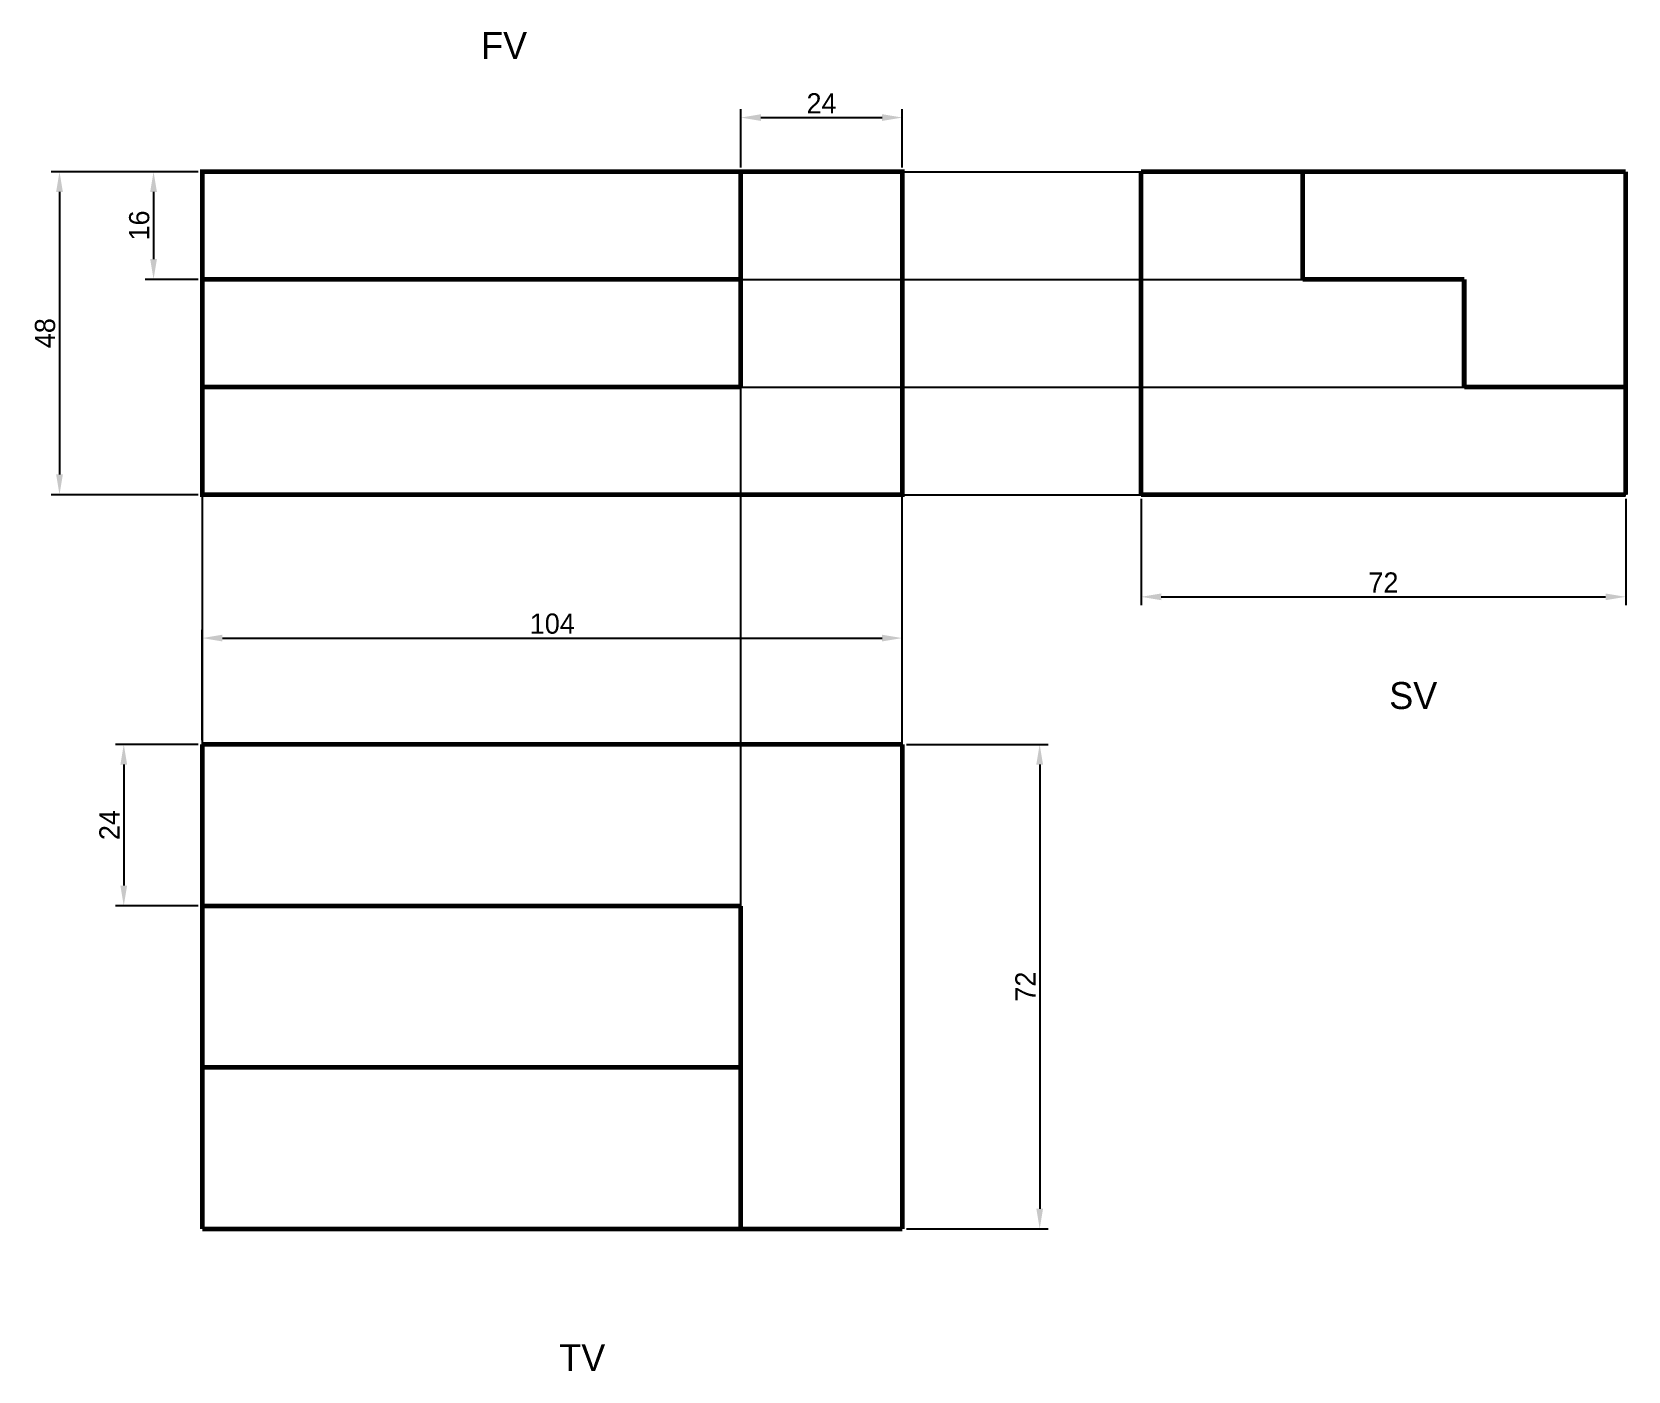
# Model space of a CAD drawing. Header units: millimetres. Extents: x 175 to 1102, y 21 to 1216.
# Drawn here: x 174.6 to 411.8, y 21.1 to 220.1 of the extents above; entities that cross this region are included whole.
import ezdxf

# ---------------------------------------------------------------- set-up
doc = ezdxf.new("R2010")
doc.units = ezdxf.units.MM
doc.header["$LTSCALE"] = 0.2
doc.dimstyles.new('ISO-25', dxfattribs={"dimtxt": 3, "dimasz": 3, "dimexe": 1.25, "dimexo": 0.625, "dimtad": 1, "dimtxsty": 'Standard', "dimcen": 2.5, "dimclrd": 256, "dimadec": 0, "dimazin": 0, "dimtfac": 1, "dimtmove": 0, "dimatfit": 3, "dimfxl": 1, "dimarcsym": 0})

msp = doc.modelspace()

# ---------------------------------------------------------------- texts
at = {"color": 7, "true_color": 0xffffff, "char_height": 4, "attachment_point": 1}
for s, insert in [('FV', (241.36, 220.129)), ('SV', (376.284, 123.513)), ('TV', (252.981, 25.124))]:
    msp.add_mtext_dynamic_manual_height_columns(s, width=139.24449, gutter_width=12.5, heights=[0], dxfattribs=dict(at, insert=insert))

# ---------------------------------------------------------------- blocks, each defined once
blk = doc.blocks.new('*D2')
at = {"color": 0, "lineweight": -2, "transparency": 16777216}
for p, q in [((199.31, 199.36), (177.47, 199.36)), ((199.31, 151.36), (177.47, 151.36))]:
    blk.add_line(p, q, dxfattribs=at)
at = {"lineweight": -2, "transparency": 16777216}
blk.add_line((178.72, 196.36), (178.72, 154.36), dxfattribs=at)
at = {"transparency": 16777216}
for points in [[(178.22, 196.36), (179.22, 196.36), (178.72, 199.36)], [(178.22, 154.36), (179.22, 154.36), (178.72, 151.36)]]:
    blk.add_solid(points, dxfattribs=at)
at = {"layer": 'Defpoints', "color": 0, "transparency": 16777216}
for p in [(199.94, 199.36), (178.72, 151.36), (199.94, 151.36)]:
    blk.add_point(p, dxfattribs=at)
at = {"color": 0, "transparency": 16777216, "insert": (176.59, 175.36), "char_height": 3, "attachment_point": 5, "rotation": 90}
blk.add_mtext('48', dxfattribs=at)
blk = doc.blocks.new('*D3')
at = {"color": 0, "lineweight": -2, "transparency": 16777216}
for p, q in [((199.94, 114.88), (199.94, 131.3)), ((303.94, 114.88), (303.94, 131.3))]:
    blk.add_line(p, q, dxfattribs=at)
at = {"lineweight": -2, "transparency": 16777216}
blk.add_line((202.94, 130.05), (300.94, 130.05), dxfattribs=at)
at = {"transparency": 16777216}
for points in [[(202.94, 130.55), (202.94, 129.55), (199.94, 130.05)], [(300.94, 130.55), (300.94, 129.55), (303.94, 130.05)]]:
    blk.add_solid(points, dxfattribs=at)
at = {"layer": 'Defpoints', "color": 0, "transparency": 16777216}
for p in [(303.94, 130.05), (199.94, 114.26), (303.94, 114.26)]:
    blk.add_point(p, dxfattribs=at)
at = {"color": 0, "transparency": 16777216, "insert": (251.94, 132.18), "char_height": 3, "attachment_point": 5}
blk.add_mtext('104', dxfattribs=at)
blk = doc.blocks.new('*D4')
at = {"color": 0, "lineweight": -2, "transparency": 16777216}
for p, q in [((199.31, 199.36), (191.45, 199.36)), ((199.31, 183.36), (191.45, 183.36))]:
    blk.add_line(p, q, dxfattribs=at)
at = {"lineweight": -2, "transparency": 16777216}
blk.add_line((192.7, 196.36), (192.7, 186.36), dxfattribs=at)
at = {"transparency": 16777216}
for points in [[(192.2, 196.36), (193.2, 196.36), (192.7, 199.36)], [(192.2, 186.36), (193.2, 186.36), (192.7, 183.36)]]:
    blk.add_solid(points, dxfattribs=at)
at = {"layer": 'Defpoints', "color": 0, "transparency": 16777216}
for p in [(199.94, 199.36), (192.7, 183.36), (199.94, 183.36)]:
    blk.add_point(p, dxfattribs=at)
at = {"color": 0, "transparency": 16777216, "insert": (190.58, 191.36), "char_height": 3, "attachment_point": 5, "rotation": 90}
blk.add_mtext('16', dxfattribs=at)
blk = doc.blocks.new('*D5')
at = {"color": 0, "lineweight": -2, "transparency": 16777216}
for p, q in [((199.31, 114.26), (187.02, 114.26)), ((199.31, 90.26), (187.02, 90.26))]:
    blk.add_line(p, q, dxfattribs=at)
at = {"lineweight": -2, "transparency": 16777216}
blk.add_line((188.27, 111.26), (188.27, 93.26), dxfattribs=at)
at = {"transparency": 16777216}
for points in [[(187.77, 111.26), (188.77, 111.26), (188.27, 114.26)], [(187.77, 93.26), (188.77, 93.26), (188.27, 90.26)]]:
    blk.add_solid(points, dxfattribs=at)
at = {"layer": 'Defpoints', "color": 0, "transparency": 16777216}
for p in [(199.94, 114.26), (188.27, 90.26), (199.94, 90.26)]:
    blk.add_point(p, dxfattribs=at)
at = {"color": 0, "transparency": 16777216, "insert": (186.14, 102.26), "char_height": 3, "attachment_point": 5, "rotation": 90}
blk.add_mtext('24', dxfattribs=at)
blk = doc.blocks.new('*D6')
at = {"color": 0, "lineweight": -2, "transparency": 16777216}
for p, q in [((279.94, 199.98), (279.94, 208.65)), ((303.94, 199.98), (303.94, 208.65))]:
    blk.add_line(p, q, dxfattribs=at)
at = {"lineweight": -2, "transparency": 16777216}
blk.add_line((282.94, 207.4), (300.94, 207.4), dxfattribs=at)
at = {"transparency": 16777216}
for points in [[(282.94, 207.9), (282.94, 206.9), (279.94, 207.4)], [(300.94, 207.9), (300.94, 206.9), (303.94, 207.4)]]:
    blk.add_solid(points, dxfattribs=at)
at = {"layer": 'Defpoints', "color": 0, "transparency": 16777216}
for p in [(303.94, 207.4), (279.94, 199.36), (303.94, 199.36)]:
    blk.add_point(p, dxfattribs=at)
at = {"color": 0, "transparency": 16777216, "insert": (291.94, 209.52), "char_height": 3, "attachment_point": 5}
blk.add_mtext('24', dxfattribs=at)
blk = doc.blocks.new('*D7')
at = {"color": 0, "lineweight": -2, "transparency": 16777216}
for p, q in [((304.56, 114.26), (325.6, 114.26)), ((304.56, 42.26), (325.6, 42.26))]:
    blk.add_line(p, q, dxfattribs=at)
at = {"lineweight": -2, "transparency": 16777216}
blk.add_line((324.35, 111.26), (324.35, 45.26), dxfattribs=at)
at = {"transparency": 16777216}
for points in [[(323.85, 111.26), (324.85, 111.26), (324.35, 114.26)], [(323.85, 45.26), (324.85, 45.26), (324.35, 42.26)]]:
    blk.add_solid(points, dxfattribs=at)
at = {"layer": 'Defpoints', "color": 0, "transparency": 16777216}
for p in [(303.94, 114.26), (303.94, 42.26), (324.35, 42.26)]:
    blk.add_point(p, dxfattribs=at)
at = {"color": 0, "transparency": 16777216, "insert": (322.23, 78.26), "char_height": 3, "attachment_point": 5, "rotation": 90}
blk.add_mtext('72', dxfattribs=at)
blk = doc.blocks.new('*D8')
at = {"color": 0, "lineweight": -2, "transparency": 16777216}
for p, q in [((339.42, 150.73), (339.42, 134.93)), ((411.42, 150.73), (411.42, 134.93))]:
    blk.add_line(p, q, dxfattribs=at)
at = {"lineweight": -2, "transparency": 16777216}
blk.add_line((342.42, 136.18), (408.42, 136.18), dxfattribs=at)
at = {"transparency": 16777216}
for points in [[(342.42, 136.68), (342.42, 135.68), (339.42, 136.18)], [(408.42, 136.68), (408.42, 135.68), (411.42, 136.18)]]:
    blk.add_solid(points, dxfattribs=at)
at = {"layer": 'Defpoints', "color": 0, "transparency": 16777216}
for p in [(339.42, 151.36), (411.42, 151.36), (411.42, 136.18)]:
    blk.add_point(p, dxfattribs=at)
at = {"color": 0, "transparency": 16777216, "insert": (375.42, 138.31), "char_height": 3, "attachment_point": 5}
blk.add_mtext('72', dxfattribs=at)

# ---------------------------------------------------------------- dimensions: what is measured, and where the dimension line sits
for base, p1, p2, picture, middle in [((303.938, 207.398), (279.938, 199.356), (303.938, 199.356), '*D6', (291.938, 209.523)), ((411.42, 136.184), (339.42, 151.356), (411.42, 151.356), '*D8', (375.42, 138.309)), ((303.938, 130.051), (199.938, 114.257), (303.938, 114.257), '*D3', (251.938, 132.176))]:
    dim = msp.add_linear_dim(base=base, p1=p1, p2=p2, dimstyle='ISO-25')
    dim.commit()
    dim.dimension.update_dxf_attribs({"geometry": picture, "text_midpoint": middle})
for base, p1, p2, picture, middle in [((178.72, 151.356), (199.938, 199.356), (199.938, 151.356), '*D2', (176.595, 175.356)), ((192.703, 183.356), (199.938, 199.356), (199.938, 183.356), '*D4', (190.578, 191.356)), ((188.269, 90.257), (199.938, 114.257), (199.938, 90.257), '*D5', (186.144, 102.257)), ((324.351, 42.257), (303.938, 114.257), (303.938, 42.257), '*D7', (322.226, 78.257))]:
    dim = msp.add_linear_dim(base=base, p1=p1, p2=p2, angle=90, dimstyle='ISO-25')
    dim.commit()
    dim.dimension.update_dxf_attribs({"geometry": picture, "text_midpoint": middle})

# ---------------------------------------------------------------- linework, layer by layer
at = {"color": 1}
for p, q in [((199.938, 199.356), (199.938, 183.356)), ((279.938, 183.356), (279.938, 199.356)), ((303.938, 151.356), (303.938, 199.356)), ((363.42, 199.356), (339.42, 199.356)), ((199.938, 167.356), (199.938, 114.257)), ((411.42, 151.356), (411.42, 167.356)), ((339.42, 151.356), (411.42, 151.356)), ((199.938, 114.257), (199.938, 90.257))]:
    msp.add_line(p, q, dxfattribs=at)
at = {"color": 7, "true_color": 0xffffff}
msp.add_line((303.938, 199.356), (339.42, 199.356), dxfattribs=at)
at = {"color": 0}
msp.add_line((303.938, 151.356), (339.42, 151.356), dxfattribs=at)
at = {"color": 1, "const_width": 0.7}
for points in [[(199.938, 199.356), (303.938, 199.356), (303.938, 151.356), (199.938, 151.356), (199.938, 199.356)], [(279.938, 199.356), (279.938, 183.356)], [(339.42, 199.356), (411.42, 199.356)], [(339.42, 199.356), (339.42, 151.356)], [(363.42, 183.356), (363.42, 199.356)], [(411.42, 199.356), (411.42, 151.356)], [(199.938, 183.356), (279.938, 183.356)], [(279.938, 183.356), (279.938, 167.356)], [(387.42, 183.356), (363.42, 183.356)], [(387.42, 167.356), (387.42, 183.356)], [(279.938, 167.356), (199.938, 167.356)], [(411.42, 167.356), (387.42, 167.356)], [(411.42, 151.356), (339.42, 151.356)], [(199.938, 114.257), (303.938, 114.257)], [(199.938, 42.257), (199.938, 114.257)], [(303.938, 114.257), (303.938, 42.257)], [(199.938, 90.257), (279.938, 90.257)], [(279.938, 90.257), (279.938, 42.257)], [(279.938, 66.257), (199.938, 66.257)], [(279.938, 42.257), (279.938, 66.257)], [(303.938, 42.257), (199.938, 42.257)]]:
    msp.add_lwpolyline(points, dxfattribs=at)
for points in [[(279.938, 183.356), (363.42, 183.356)], [(279.938, 90.257), (279.938, 167.356)], [(279.938, 167.356), (387.42, 167.356)], [(303.938, 114.257), (303.938, 151.356)]]:
    msp.add_lwpolyline(points)

msp.set_redraw_order([(e.dxf.handle, doc.entitydb.next_handle()) for e in msp.query("TEXT MTEXT ATTDEF DIMENSION ARC_DIMENSION")])  # texts and dimensions are drawn at this point

doc.saveas('drawing.dxf')
